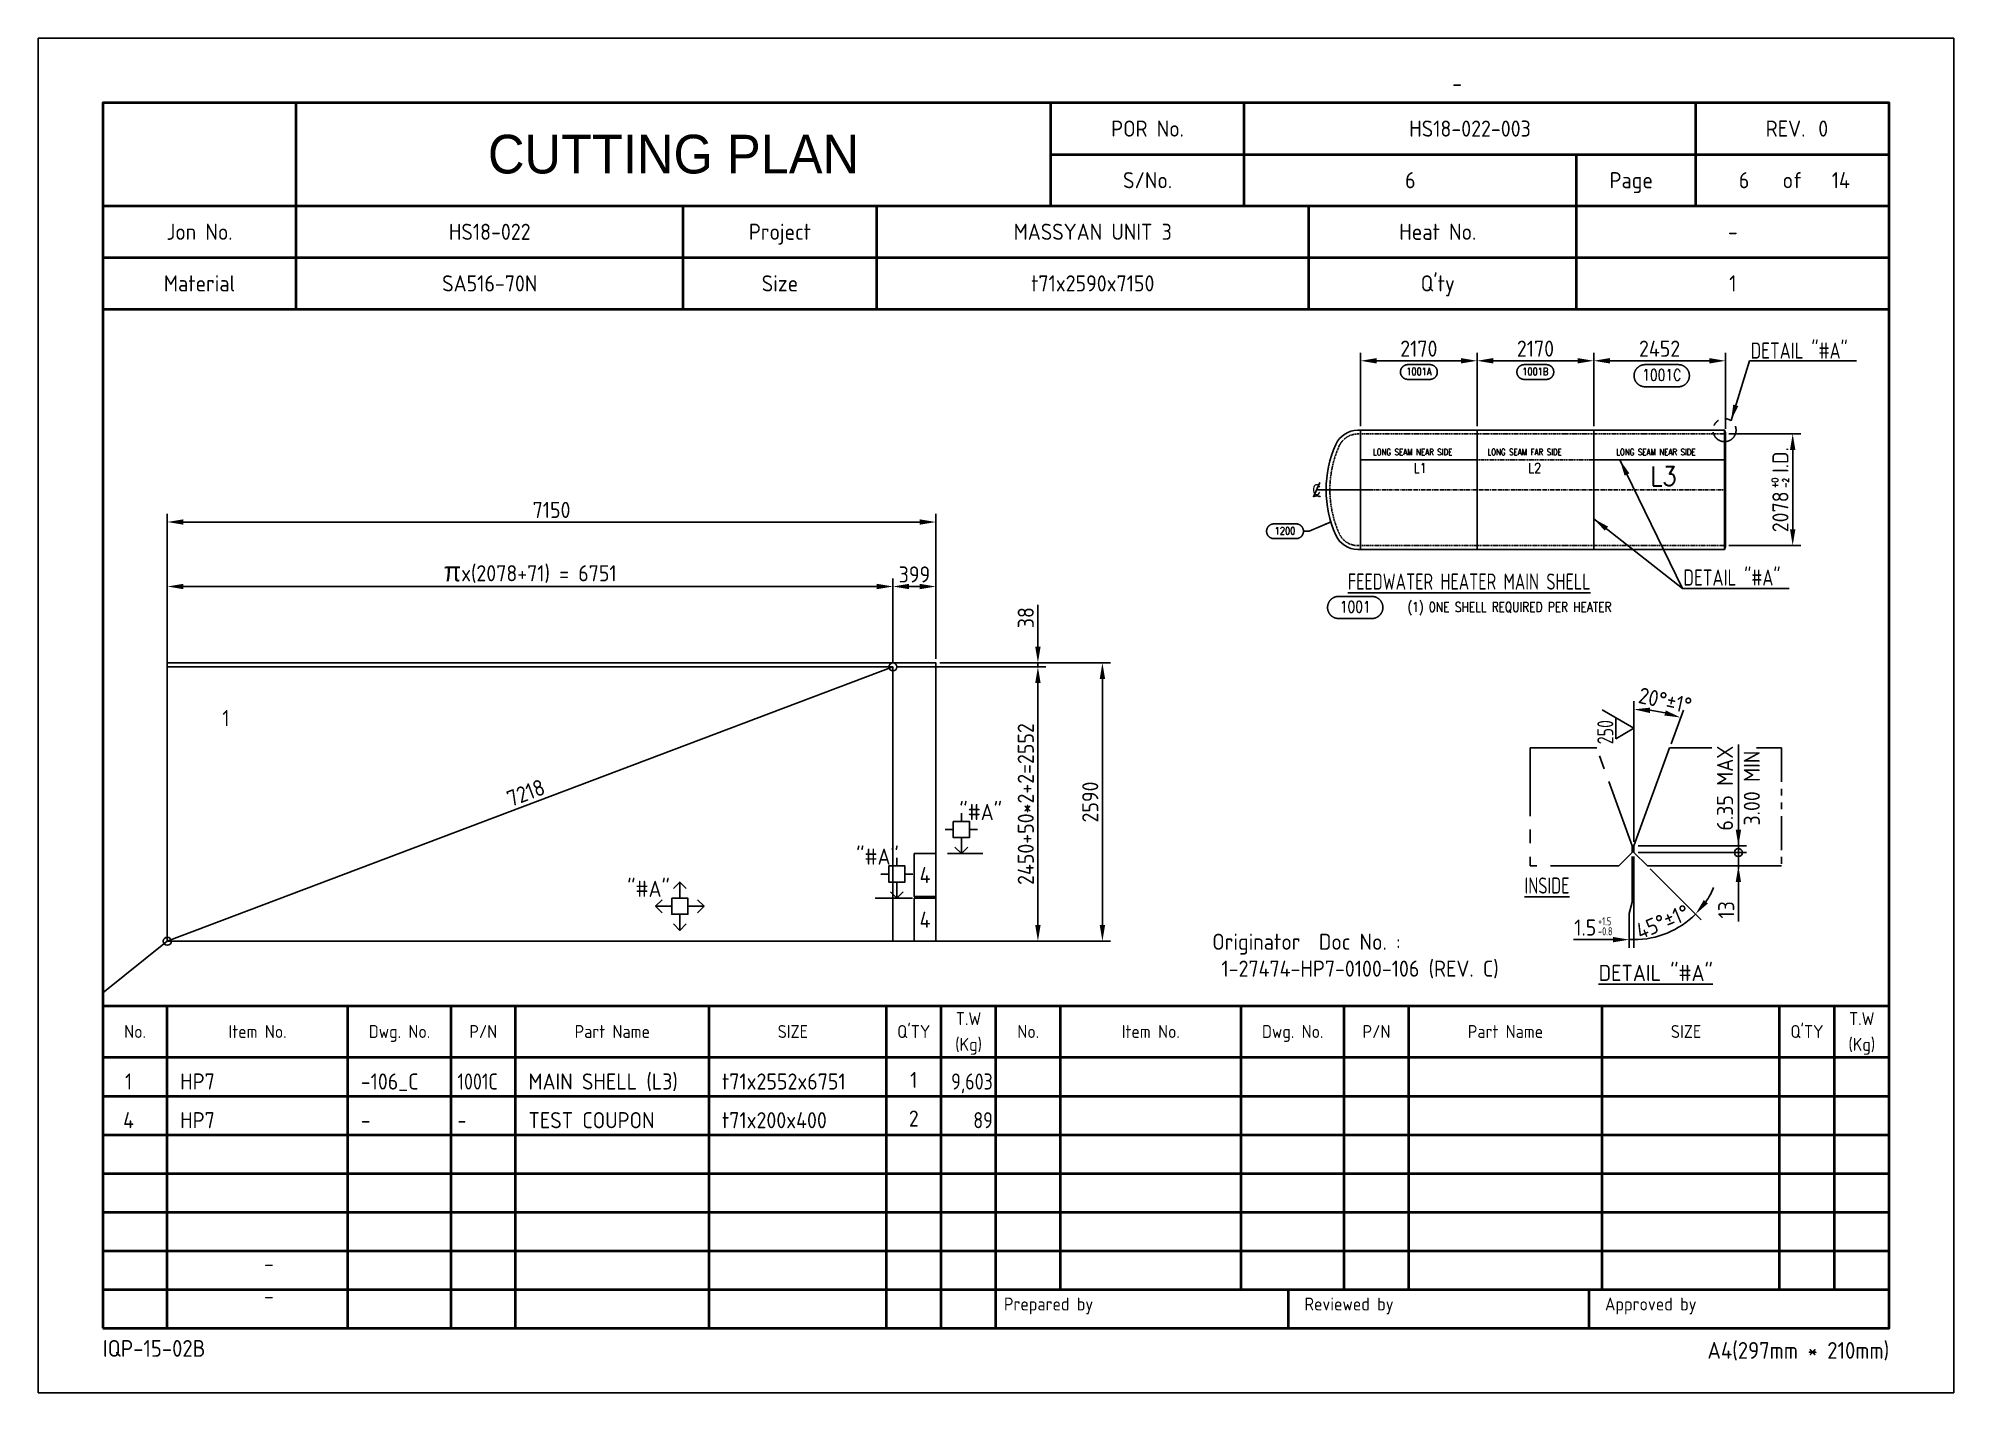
# Model space of a CAD drawing. Header units: millimetres. Extents: x -47360 to 661737, y -45870 to 354580.
# Drawn here: x 0 to 17820, y 60000 to 72600 of the extents above; entities that cross this region are included whole.
import ezdxf
from ezdxf.enums import TextEntityAlignment as Align

# ---------------------------------------------------------------- set-up
doc = ezdxf.new("R2010")
doc.units = ezdxf.units.MM
doc.header["$LTSCALE"] = 10
for name, pattern in [('CENTER', [2, 1.25, -0.25, 0.25, -0.25]), ('CONT', [1, 1, 0]), ('DASHED', [0.75, 0.5, -0.25]), ('PHANTOM', [63.5, 31.75, -6.35, 6.35, -6.35, 6.35, -6.35])]:
    doc.linetypes.add(name, pattern=pattern)
for name, color, linetype in [('01_1  071x6751.28261256447x2552', 7, 'Continuous'), ('04_6  071x400x200', 7, 'Continuous'), ('11', 2, 'Continuous'), ('12', 1, 'CENTER'), ('12_Ejes principales', 1, 'CENTER'), ('13', 4, 'PHANTOM'), ('14', 3, 'DASHED'), ('15', 7, 'Continuous'), ('GEN-ANN', 7, 'CONT'), ('GEN-TXT', 7, 'CONT'), ('N06_1  071x7150x2590', 7, 'Continuous'), ('T', 2, 'Continuous')]:
    doc.layers.add(name, color=color, linetype=linetype)
doc.layers.add('PAGE', color=9, linetype='Continuous', plot=False)
doc.layers.add('TITLE', color=15, linetype='Continuous', lineweight=40)
doc.styles.add('FRACTION', font='romans.shx', dxfattribs={"bigfont": 'FRACTION.shx'})
doc.styles.add('SIMPLEX', font='romans.shx', dxfattribs={"width": 0.8})
doc.styles.get("Standard").update_dxf_attribs({"font": 'isocp2.shx', "bigfont": 'whgtxt.shx'})
doc.dimstyles.new('ISO-25', dxfattribs={"dimscale": 60, "dimtxt": 2.5, "dimasz": 2.5, "dimexe": 1.25, "dimexo": 0.625, "dimtad": 1, "dimdec": 0, "dimdsep": 46, "dimtxsty": 'Standard', "dimcen": 2.5, "dimclrt": 2, "dimadec": 0, "dimazin": 0, "dimtfac": 1, "dimtdec": 0, "dimtmove": 0, "dimatfit": 3, "dimfxl": 1, "dimarcsym": 0})
doc.dimstyles.new('ISO-25 x2', dxfattribs={"dimscale": 60, "dimtxt": 2.5, "dimasz": 2.5, "dimexe": 1.25, "dimexo": 0.625, "dimtad": 1, "dimdec": 0, "dimlfac": 2, "dimdsep": 46, "dimtxsty": 'Standard', "dimcen": 2.5, "dimclrt": 2, "dimadec": 0, "dimazin": 0, "dimtfac": 1, "dimtdec": 0, "dimtmove": 0, "dimatfit": 3, "dimfxl": 1, "dimarcsym": 0})
doc.dimstyles.get("Standard").update_dxf_attribs({"dimtxt": 1, "dimasz": 1, "dimexe": 1, "dimexo": 1, "dimgap": 1, "dimtad": 1, "dimtxsty": 'Standard', "dimcen": 2.5, "dimadec": 0, "dimazin": 0, "dimtfac": 1, "dimtmove": 0, "dimatfit": 3, "dimfxl": 1, "dimarcsym": 0})

msp = doc.modelspace()

# ---------------------------------------------------------------- texts
at = {"color": 2}
for s, height, width, p in [('DETAIL "#A"', 150, 0.85, (15930.16, 69619.68)), ('%%UFEEDWATER HEATER MAIN SHELL', 150, 0.8, (12183.18, 67471.02)), ('DETAIL "#A"', 150, 0.85, (15304.71, 67508.35)), ('+1.5', 75, 0.8, (14511.28, 64348.21)), ('-0.8', 75, 0.8, (14511.28, 64254.94))]:
    msp.add_text(s, height=height, dxfattribs=dict(at, width=width)).set_placement(p)
at = {"color": 2, "width": 0.8}
msp.add_text('250', height=150, rotation=90, dxfattribs=at).set_placement((14653.76, 66032))
msp.add_text('%%UINSIDE', height=150, dxfattribs=at).set_placement((14036.6, 64718.24), align=Align.MIDDLE_CENTER)
at = {"color": 2}
msp.add_text('%%UDETAIL "#A"', height=150, dxfattribs=at).set_placement((14516.6, 63830))
at = {"color": 2, "char_height": 150, "attachment_point": 5}
for s, insert, rotation in [('6.35 MAX\\P3.00 MIN', (15816.95, 65624.13), 90), ('45°%%P1%%D', (15112.19, 64380.28), 22.5)]:
    msp.add_mtext(s, dxfattribs=dict(at, insert=insert, rotation=rotation))
at = {"color": 2, "insert": (14392.03, 64327.16), "char_height": 150, "attachment_point": 5}
msp.add_mtext('1.5', dxfattribs=at)
at = {"layer": '11', "style": 'SIMPLEX', "width": 0.85}
for s, p in [('L1', (12795.91, 68557.52, 70960545.69)), ('L2', (13861.1, 68557.52, 70960545.69))]:
    msp.add_text(s, height=90, dxfattribs=at).set_placement(p)
at = {"layer": '11', "color": 3, "style": 'SIMPLEX', "width": 0.85}
msp.add_text('L3', height=180, dxfattribs=at).set_placement((14998.87, 68437.8, 141921091.37))
at = {"layer": '15', "style": 'SIMPLEX', "width": 0.8}
for s, p in [('LONG SEAM NEAR SIDE', (12417.12, 68720.66, 70960545.69)), ('LONG SEAM FAR SIDE', (13482.31, 68720.66, 70960545.69)), ('LONG SEAM NEAR SIDE', (14680.47, 68720.66, 70960545.69))]:
    msp.add_text(s, height=60, dxfattribs=at).set_placement(p)
at = {"layer": '15', "color": 2, "style": 'SIMPLEX', "width": 0.8}
for s, p in [('+0', (16186.87, 68415.04)), ('-2', (16286.87, 68415.04))]:
    msp.add_text(s, height=60, rotation=90, dxfattribs=at).set_placement(p)
msp.add_text('(1) ONE SHELL REQUIRED PER HEATER', height=90, dxfattribs=at).set_placement((13686.84, 67309.72, -70960545.69), align=Align.MIDDLE_CENTER)
at = {"layer": 'T'}
for s, p in [('1', (1745.31, 66200.19)), ('1', (840, 62820)), ('4', (840, 62460))]:
    msp.add_text(s, height=150, dxfattribs=at).set_placement(p, align=Align.CENTER)
for s, p in [('"#A"', (8767.69, 65402)), ('"#A"', (7807.31, 64987)), ('4', (8250, 64815)), ('"#A"', (5677.42, 64687.33)), ('4', (8250, 64400))]:
    msp.add_text(s, height=150, dxfattribs=at).set_placement(p, align=Align.MIDDLE_CENTER)
for s, p in [('HP7', (1320, 62820)), ('-106_C', (3000, 62820)), ('MAIN SHELL (L3)', (4560, 62820)), ('t71x2552x6751', (6360, 62820)), ('HP7', (1320, 62460)), ('TEST COUPON', (4560, 62460)), ('t71x200x400', (6360, 62460)), ('-', (3000, 62460))]:
    msp.add_text(s, height=150, dxfattribs=at).set_placement(p)
at = {"layer": 'T', "width": 0.9}
for s, p in [('1001C', (3900, 62820)), ('-', (3900, 62460))]:
    msp.add_text(s, height=150, dxfattribs=at).set_placement(p)
at = {"layer": 'T'}
for s, p in [('1', (8145, 62910)), ('2', (8145, 62550))]:
    msp.add_text(s, height=150, dxfattribs=at).set_placement(p, align=Align.MIDDLE)
at = {"layer": 'T', "width": 0.9}
for s, p in [('9,603', (8880, 62820)), ('89', (8880, 62460))]:
    msp.add_text(s, height=150, dxfattribs=at).set_placement(p, align=Align.RIGHT)
at = {"layer": 'T', "insert": (10921.94, 64270.11), "char_height": 150, "width": 3304.3281, "attachment_point": 1}
msp.add_mtext('Originator  Doc No. : \\P 1-27474-HP7-0100-106 (REV. C)', dxfattribs=at)

# ---------------------------------------------------------------- blocks, each defined once
blk = doc.blocks.new('CP00')
at = {"layer": 'PAGE'}
blk.add_line((20, 70), (10, 62), dxfattribs=at)
blk.add_lwpolyline([(0, 0), (297, 0), (297, 210), (0, 210)], close=True, dxfattribs=at)
at = {"layer": 'TITLE'}
for p, q in [((40, 184), (40, 200)), ((157, 184), (157, 200)), ((10, 184), (287, 184)), ((10, 168), (287, 168)), ((10, 60), (287, 60)), ((148.5, 16), (287, 16))]:
    blk.add_line(p, q, dxfattribs=at)
at = {"layer": 'TITLE', "color": 8}
for p, q in [((187, 184), (187, 200)), ((257, 184), (257, 192)), ((40, 168), (40, 184)), ((130, 168), (130, 184)), ((238.5, 168), (238.5, 184)), ((10, 176), (287, 176)), ((20, 10), (20, 60)), ((48, 10), (48, 60)), ((64, 10), (64, 60)), ((74, 10), (74, 60)), ((104, 10), (104, 60)), ((131.5, 10), (131.5, 60)), ((140, 10), (140, 60)), ((158.5, 16), (158.5, 60)), ((186.5, 16), (186.5, 60)), ((202.5, 16), (202.5, 60)), ((212.5, 16), (212.5, 60)), ((242.5, 16), (242.5, 60)), ((270, 16), (270, 60)), ((278.5, 16), (278.5, 60)), ((10, 52), (287, 52)), ((10, 46), (287, 46)), ((10, 40), (287, 40)), ((10, 34), (287, 34)), ((10, 28), (287, 28)), ((10, 22), (287, 22)), ((10, 16), (148.5, 16)), ((193.8, 16), (193.8, 10)), ((240.4, 16), (240.4, 10))]:
    blk.add_line(p, q, dxfattribs=at)
at = {"layer": 'TITLE', "color": 9}
for p, q in [((257, 192), (257, 200)), ((157, 192), (287, 192)), ((238.5, 184), (238.5, 192)), ((100, 168), (100, 184)), ((197, 168), (197, 184)), ((148.5, 10), (148.5, 60))]:
    blk.add_line(p, q, dxfattribs=at)
at = {"layer": 'TITLE', "color": 15}
blk.add_lwpolyline([(10, 10), (287, 10), (287, 200), (10, 200)], close=True, dxfattribs=at)
at = {"layer": 'PAGE', "color": 2}
blk.add_attdef('ATT_NESTINGPLANNO', text='', height=2.5, dxfattribs=at).set_placement((220, 203), align=Align.MIDDLE_CENTER)
for tag, p in [('ATT_OWNERITEMNO', (35, 7.09)), ('ATT_PARTNAME', (35, 2.09))]:
    blk.add_attdef(tag, text='', height=2.5, dxfattribs=at).set_placement(p, align=Align.MIDDLE_LEFT)
at = {"layer": 'TITLE', "color": 2}
for s, height, p in [('POR No.', 2.5, (172, 196)), ('S/No.', 2.5, (172, 188)), ('Page', 2.5, (247, 188)), ('of', 2.5, (272, 188)), ('Jon No.', 2.5, (25, 180)), ('Project', 2.5, (115, 180)), ('Heat No.', 2.5, (217, 180)), ('-', 2.5, (262.75, 180)), ('Material', 2.5, (25, 172)), ('Size', 2.5, (115, 172)), ("Q'ty", 2.5, (217, 172)), ('No.', 2, (15, 56)), ('Item No.', 2, (34, 56)), ('Dwg. No.', 2, (56, 56)), ('P/N', 2, (69, 56)), ('Part Name', 2, (89, 56)), ('SIZE', 2, (117, 56)), ("Q'TY", 2, (135.75, 56)), ('T.W', 2, (144.25, 58)), ('No.', 2, (153.5, 56)), ('Item No.', 2, (172.5, 56)), ('Dwg. No.', 2, (194.5, 56)), ('P/N', 2, (207.5, 56)), ('Part Name', 2, (227.5, 56)), ('SIZE', 2, (255.5, 56)), ("Q'TY", 2, (274.25, 56)), ('T.W', 2, (282.75, 58)), ('(Kg)', 2, (144.25, 54)), ('(Kg)', 2, (282.75, 54))]:
    blk.add_text(s, height=height, dxfattribs=at).set_placement(p, align=Align.MIDDLE_CENTER)
blk.add_text('REV.', height=2.5, dxfattribs=at).set_placement((274, 196), align=Align.MIDDLE_RIGHT)
blk.add_text('0', height=2.5, dxfattribs=at).set_placement((276, 196), align=Align.MIDDLE_LEFT)
for s, height, p in [('Prepared by', 2, (149.73, 12.75)), ('Reviewed by', 2, (196.33, 12.75)), ('Approved by', 2, (242.93, 12.75)), ('IQP-15-02B', 2.594, (10, 5.57))]:
    blk.add_text(s, height=height, dxfattribs=at).set_placement(p)
blk.add_text('A4(297mm * 210mm)', height=2.5936, dxfattribs=at).set_placement((287, 5.26), align=Align.RIGHT)
at = {"layer": 'TITLE', "color": 3, "insert": (98.5, 192), "char_height": 6, "width": 59.896, "attachment_point": 5}
blk.add_mtext('{\\fHYHeadLine-Medium|b0|i0|c129|p18;CUTTING PLAN}', dxfattribs=at)
at = {"layer": 'TITLE', "color": 2}
for tag, height, p in [('ATT_PORNO', 2.5, (222, 196)), ('ATT_CUTTINGPLANNO', 2.5, (212.75, 188)), ('ATT_PAGENO', 2.5, (264.5, 188)), ('ATT_PAGESUBTOTAL', 2.5, (279.5, 188)), ('ATT_WONO', 2.5, (70, 180)), ('ATT_PROJECT', 2.5, (163.5, 180)), ('ATT_PORWEIGHT', 2, (278.5, 89)), ('ATT_NETWEIGHT', 2, (278.5, 83)), ('ATT_SAVEWEIGHT', 2, (278.5, 77)), ('ATT_SCRAPWEIGHT', 2, (278.5, 71)), ('ATT_CUTTING', 2, (278.5, 65))]:
    blk.add_attdef(tag, text='', height=height, dxfattribs=at).set_placement(p, align=Align.MIDDLE_CENTER)
at = {"layer": 'TITLE', "color": 3}
for tag, p in [('ATT_MATERIAL', (70, 172)), ('ATT_SIZE', (163.5, 172)), ('ATT_QTY', (262.75, 172))]:
    blk.add_attdef(tag, text='', height=2.5, dxfattribs=at).set_placement(p, align=Align.MIDDLE_CENTER)
blk = doc.blocks.new('*D113')
at = {"color": 0, "lineweight": -2, "transparency": 16777216}
for p, q in [((1200, 66789), (1200, 67575)), ((7951, 66789), (7951, 67575)), ((7801, 67500), (1350, 67500))]:
    blk.add_line(p, q, dxfattribs=at)
at = {"color": 0, "transparency": 16777216}
for points in [[(1350, 67525), (1350, 67475), (1200, 67500)], [(7801, 67525), (7801, 67475), (7951, 67500)]]:
    blk.add_solid(points, dxfattribs=at)
at = {"layer": 'Defpoints', "color": 0, "transparency": 16777216}
for p in [(1200, 67500), (1200, 66752), (7951, 66752)]:
    blk.add_point(p, dxfattribs=at)
at = {"color": 2, "transparency": 16777216, "insert": (4576, 67631), "char_height": 150, "attachment_point": 5}
blk.add_mtext('{\\fGulim|b0|i0|c129|p50;\\H1.2x;π\\Fisocp2,whgtxt|c129;\\H0.83333x;x(2078+71) = 6751}', dxfattribs=at)
blk = doc.blocks.new('*D114')
at = {"color": 0, "lineweight": -2, "transparency": 16777216}
for p, q in [((7951, 66789), (7951, 67575)), ((8350, 66827), (8350, 67575)), ((8101, 67500), (8200, 67500))]:
    blk.add_line(p, q, dxfattribs=at)
at = {"color": 0, "transparency": 16777216}
for points in [[(8101, 67525), (8101, 67475), (7951, 67500)], [(8200, 67525), (8200, 67475), (8350, 67500)]]:
    blk.add_solid(points, dxfattribs=at)
at = {"layer": 'Defpoints', "color": 0, "transparency": 16777216}
for p in [(8350, 67500), (7951, 66752), (8350, 66790)]:
    blk.add_point(p, dxfattribs=at)
at = {"color": 2, "transparency": 16777216, "insert": (8151, 67612), "char_height": 150, "attachment_point": 5}
blk.add_mtext('399', dxfattribs=at)
blk = doc.blocks.new('*D115')
at = {"color": 0, "lineweight": -2, "transparency": 16777216}
for p, q in [((1200, 66827.5), (1200, 68175)), ((8200, 68100), (1350, 68100)), ((8350, 66827.5), (8350, 68175))]:
    blk.add_line(p, q, dxfattribs=at)
at = {"color": 0, "transparency": 16777216}
for points in [[(1350, 68125), (1350, 68075), (1200, 68100)], [(8200, 68125), (8200, 68075), (8350, 68100)]]:
    blk.add_solid(points, dxfattribs=at)
at = {"layer": 'Defpoints', "color": 0, "transparency": 16777216}
for p in [(1200, 68100), (1200, 66790), (8350, 66790)]:
    blk.add_point(p, dxfattribs=at)
at = {"color": 2, "transparency": 16777216, "insert": (4775, 68212.5), "char_height": 150, "attachment_point": 5}
blk.add_mtext('7150', dxfattribs=at)
blk = doc.blocks.new('*D116')
at = {"color": 0, "lineweight": -2, "transparency": 16777216}
for p, q in [((7989, 66752), (9375, 66752)), ((9300, 66602), (9300, 64350)), ((7989, 64200), (9375, 64200))]:
    blk.add_line(p, q, dxfattribs=at)
at = {"color": 0, "transparency": 16777216}
for points in [[(9275, 66602), (9325, 66602), (9300, 66752)], [(9275, 64350), (9325, 64350), (9300, 64200)]]:
    blk.add_solid(points, dxfattribs=at)
at = {"layer": 'Defpoints', "color": 0, "transparency": 16777216}
for p in [(7951, 66752), (7951, 64200), (9300, 64200)]:
    blk.add_point(p, dxfattribs=at)
at = {"color": 2, "transparency": 16777216, "insert": (9187, 65476), "char_height": 150, "attachment_point": 5, "rotation": 90}
blk.add_mtext('2450+50*2+2=2552', dxfattribs=at)
blk = doc.blocks.new('*D117')
at = {"color": 0, "lineweight": -2, "transparency": 16777216}
for p, q in [((9300, 66940), (9300, 67330)), ((7989, 66752), (9375, 66752)), ((8388, 66790), (9375, 66790)), ((9300, 66752), (9300, 66790)), ((9300, 66602), (9300, 66452))]:
    blk.add_line(p, q, dxfattribs=at)
at = {"color": 0, "transparency": 16777216}
for points in [[(9275, 66940), (9325, 66940), (9300, 66790)], [(9275, 66602), (9325, 66602), (9300, 66752)]]:
    blk.add_solid(points, dxfattribs=at)
at = {"layer": 'Defpoints', "color": 0, "transparency": 16777216}
for p in [(7951, 66752), (8350, 66790), (9300, 66790)]:
    blk.add_point(p, dxfattribs=at)
at = {"color": 2, "transparency": 16777216, "insert": (9187, 67210), "char_height": 150, "attachment_point": 5, "rotation": 90}
blk.add_mtext('38', dxfattribs=at)
blk = doc.blocks.new('*D118')
at = {"color": 0, "lineweight": -2, "transparency": 16777216}
for p, q in [((8388, 66790), (9975, 66790)), ((9900, 66640), (9900, 64350)), ((8388, 64200), (9975, 64200))]:
    blk.add_line(p, q, dxfattribs=at)
at = {"color": 0, "transparency": 16777216}
for points in [[(9875, 66640), (9925, 66640), (9900, 66790)], [(9875, 64350), (9925, 64350), (9900, 64200)]]:
    blk.add_solid(points, dxfattribs=at)
at = {"layer": 'Defpoints', "color": 0, "transparency": 16777216}
for p in [(8350, 66790), (8350, 64200), (9900, 64200)]:
    blk.add_point(p, dxfattribs=at)
at = {"color": 2, "transparency": 16777216, "insert": (9787, 65495), "char_height": 150, "attachment_point": 5, "rotation": 90}
blk.add_mtext('2590', dxfattribs=at)
blk = doc.blocks.new('_Small')
at = {"color": 0, "linetype": 'ByBlock', "lineweight": -2}
blk.add_circle((0, 0), 0.25, dxfattribs=at)
blk = doc.blocks.new('*D129')
at = {"color": 0, "lineweight": -2, "transparency": 16777216}
blk.add_line((1200, 64200), (7951, 66752), dxfattribs=at)
at = {"layer": 'Defpoints', "color": 0, "transparency": 16777216}
for p in [(7951, 66752), (7951, 66752), (1200, 64200)]:
    blk.add_point(p, dxfattribs=at)
at = {"color": 0, "lineweight": -2, "transparency": 16777216, "xscale": 150, "yscale": 150, "zscale": 150}
for p, rotation in [((7951, 66752), 20.70670480216007), ((1200, 64200), 200.7067048021601)]:
    blk.add_blockref('_Small', p, dxfattribs=dict(at, rotation=rotation))
at = {"color": 2, "transparency": 16777216, "insert": (4536, 65581), "char_height": 150, "attachment_point": 5, "rotation": 20.7067}
blk.add_mtext('7218', dxfattribs=at)
blk = doc.blocks.new('$CL')
at = {"layer": 'GEN-TXT', "color": 2, "linetype": 'CONT'}
blk.add_line((0.031, 0.069), (-0.031, -0.069), dxfattribs=at)
blk.add_arc((0.003, -0.131), 0.0703, 61.7604, 118.2396, dxfattribs=at)
at = {"layer": 'GEN-TXT', "color": 2, "linetype": 'CONT', "style": 'FRACTION'}
blk.add_text('C', height=0.0938, dxfattribs=at).set_placement((0, 0), align=Align.MIDDLE)
blk = doc.blocks.new('$PNBR')
at = {"layer": 'GEN-ANN', "color": 7, "linetype": 'CONT'}
for p, q in [((0.125, 0.125), (0.5, 0.125)), ((0.125, -0.125), (0.5, -0.125))]:
    blk.add_line(p, q, dxfattribs=at)
for centre, start, end in [((0.125, 0), 90, 270), ((0.5, 0), 270, 90)]:
    blk.add_arc(centre, 0.125, start, end, dxfattribs=at)
at = {"layer": 'GEN-ANN', "color": 7, "linetype": 'CONT', "style": 'FRACTION'}
blk.add_attdef('PNB', text='', height=0.0938, dxfattribs=at).set_placement((0.313, -0.046), align=Align.CENTER)
blk = doc.blocks.new('*D214')
at = {"color": 0, "lineweight": -2, "transparency": 16777216}
for p, q in [((12301, 68992), (12301, 69675)), ((12451, 69600), (13236, 69600)), ((13386, 68992), (13386, 69675))]:
    blk.add_line(p, q, dxfattribs=at)
at = {"color": 0, "transparency": 16777216}
for points in [[(12451, 69625), (12451, 69575), (12301, 69600)], [(13236, 69625), (13236, 69575), (13386, 69600)]]:
    blk.add_solid(points, dxfattribs=at)
at = {"layer": 'Defpoints', "color": 0, "transparency": 16777216}
for p in [(13386, 69600), (12301, 68954), (13386, 68954)]:
    blk.add_point(p, dxfattribs=at)
at = {"color": 2, "transparency": 16777216, "insert": (12844, 69713), "char_height": 150, "attachment_point": 5}
blk.add_mtext('2170', dxfattribs=at)
blk = doc.blocks.new('*D215')
at = {"color": 0, "lineweight": -2, "transparency": 16777216}
for p, q in [((13386, 68992), (13386, 69675)), ((13536, 69600), (14321, 69600)), ((14471, 68992), (14471, 69675))]:
    blk.add_line(p, q, dxfattribs=at)
at = {"color": 0, "transparency": 16777216}
for points in [[(13536, 69625), (13536, 69575), (13386, 69600)], [(14321, 69625), (14321, 69575), (14471, 69600)]]:
    blk.add_solid(points, dxfattribs=at)
at = {"layer": 'Defpoints', "color": 0, "transparency": 16777216}
for p in [(14471, 69600), (13386, 68954), (14471, 68954)]:
    blk.add_point(p, dxfattribs=at)
at = {"color": 2, "transparency": 16777216, "insert": (13929, 69713), "char_height": 150, "attachment_point": 5}
blk.add_mtext('2170', dxfattribs=at)
blk = doc.blocks.new('*D216')
at = {"color": 0, "lineweight": -2, "transparency": 16777216}
for p, q in [((14471, 68992), (14471, 69675)), ((14621, 69600), (15547, 69600)), ((15697, 68967), (15697, 69675))]:
    blk.add_line(p, q, dxfattribs=at)
at = {"color": 0, "transparency": 16777216}
for points in [[(14621, 69625), (14621, 69575), (14471, 69600)], [(15547, 69625), (15547, 69575), (15697, 69600)]]:
    blk.add_solid(points, dxfattribs=at)
at = {"layer": 'Defpoints', "color": 0, "transparency": 16777216}
for p in [(15697, 69600), (14471, 68955), (15697, 68929)]:
    blk.add_point(p, dxfattribs=at)
at = {"color": 2, "transparency": 16777216, "insert": (15084, 69713), "char_height": 150, "attachment_point": 5}
blk.add_mtext('2452', dxfattribs=at)
blk = doc.blocks.new('*D217')
at = {"color": 0, "lineweight": -2, "transparency": 16777216}
for p, q in [((15728, 68920), (16397, 68920)), ((16322, 68770), (16322, 68031)), ((15728, 67881), (16397, 67881))]:
    blk.add_line(p, q, dxfattribs=at)
at = {"color": 0, "transparency": 16777216}
for points in [[(16297, 68770), (16347, 68770), (16322, 68920)], [(16297, 68031), (16347, 68031), (16322, 67881)]]:
    blk.add_solid(points, dxfattribs=at)
at = {"layer": 'Defpoints', "color": 0, "transparency": 16777216}
for p in [(15691, 68920), (15691, 67881), (16322, 67881)]:
    blk.add_point(p, dxfattribs=at)
at = {"color": 2, "transparency": 16777216, "insert": (16208, 68400), "char_height": 150, "attachment_point": 5, "rotation": 90}
blk.add_mtext('2078  I.D.', dxfattribs=at)
blk = doc.blocks.new('*D297')
at = {"color": 0, "lineweight": -2, "transparency": 16777216}
for p, q in [((15817, 65238), (15817, 65388)), ((14883, 65088), (15892, 65088)), ((15817, 65025), (15817, 65088)), ((14883, 65025), (15892, 65025)), ((15817, 65025), (15817, 64875))]:
    blk.add_line(p, q, dxfattribs=at)
at = {"color": 0, "transparency": 16777216}
blk.add_solid([(15792, 65238), (15842, 65238), (15817, 65088)], dxfattribs=at)
at = {"layer": 'Defpoints', "color": 0, "transparency": 16777216}
for p in [(14845, 65088), (15817, 65088), (14845, 65025)]:
    blk.add_point(p, dxfattribs=at)
at = {"color": 0, "lineweight": -2, "transparency": 16777216, "xscale": 150, "yscale": 150, "zscale": 150, "rotation": 90}
blk.add_blockref('_Small', (15817, 65025), dxfattribs=at)
blk = doc.blocks.new('*D298')
at = {"color": 0, "lineweight": -2, "transparency": 16777216}
for p, q in [((15817, 65025), (15817, 65175)), ((14883, 65025), (15892, 65025)), ((15817, 65025), (15817, 64900)), ((15847, 64900), (15892, 64900)), ((15817, 64750), (15817, 64384))]:
    blk.add_line(p, q, dxfattribs=at)
at = {"color": 0, "transparency": 16777216}
blk.add_solid([(15792, 64750), (15842, 64750), (15817, 64900)], dxfattribs=at)
at = {"layer": 'Defpoints', "color": 0, "transparency": 16777216}
for p in [(14845, 65025), (15809, 64900), (15817, 64900)]:
    blk.add_point(p, dxfattribs=at)
at = {"color": 2, "transparency": 16777216, "insert": (15704, 64492), "char_height": 150, "attachment_point": 5, "rotation": 90}
blk.add_mtext('13', dxfattribs=at)
blk = doc.blocks.new('_None')
blk = doc.blocks.new('*D299')
at = {"color": 0, "lineweight": -2, "transparency": 16777216}
for p, q in [((14845, 65126), (14845, 66432)), ((15190, 66035), (15305, 66351))]:
    blk.add_line(p, q, dxfattribs=at)
blk.add_arc((14845, 65088), 1269, 76.7786, 83.2214, dxfattribs=at)
at = {"color": 0, "transparency": 16777216}
for points in [[(14993, 66323), (14996, 66373), (14845, 66357)], [(15142, 66347), (15128, 66300), (15279, 66281)]]:
    blk.add_solid(points, dxfattribs=at)
at = {"layer": 'Defpoints', "color": 0, "transparency": 16777216}
for p in [(14992, 66349), (15177, 66000), (14845, 65088), (14845, 65088), (14845, 65025)]:
    blk.add_point(p, dxfattribs=at)
at = {"color": 2, "transparency": 16777216, "insert": (15136, 66439), "char_height": 150, "attachment_point": 5, "rotation": 347.8243}
blk.add_mtext('20°%%P1%%D', dxfattribs=at)

# ---------------------------------------------------------------- dimensions: what is measured, and where the dimension line sits
dim = msp.add_linear_dim(base=(13386.2, 69600), p1=(12301.2, 68954.5), p2=(13386.2, 68954.5), dimstyle='ISO-25 x2')
dim.commit()
dim.dimension.update_dxf_attribs({"geometry": '*D214', "text_midpoint": (12843.61, 69600), "dimtype": 160})
for base, p1, p2, dimstyle, picture, middle in [((14471.2, 69600), (13386.2, 68954.5), (14471.2, 68954.5), 'ISO-25 x2', '*D215', (13928.7, 69712.51)), ((15697.31, 69600), (14471.2, 68954.5), (15697.31, 68929.02), 'ISO-25 x2', '*D216', (15084.25, 69712.51)), ((1200, 68100), (8350, 66790), (1200, 66790), 'ISO-25', '*D115', (4775, 68212.5)), ((8350, 67500), (7951.28, 66752), (8350, 66790), 'ISO-25', '*D114', (8150.64, 67612.5))]:
    dim = msp.add_linear_dim(base=base, p1=p1, p2=p2, dimstyle=dimstyle)
    dim.commit()
    dim.dimension.update_dxf_attribs({"geometry": picture, "text_midpoint": middle})
for base, p1, p2, text, dimstyle, picture, middle in [((16321.7, 67880.5), (15690.96, 68919.5), (15690.96, 67880.5), '<>  I.D.', 'ISO-25 x2', '*D217', (16208.16, 68400)), ((9300, 64200), (7951.28, 66752), (7951.28, 64200), '2450+50*2+2=<>', 'ISO-25', '*D116', (9187.49, 65476))]:
    dim = msp.add_linear_dim(base=base, p1=p1, p2=p2, angle=90, text=text, dimstyle=dimstyle)
    dim.commit()
    dim.dimension.update_dxf_attribs({"geometry": picture, "text_midpoint": middle})
dim = msp.add_linear_dim(base=(1200, 67500), p1=(7951.28, 66752), p2=(1200, 66752), text='{\\fGulim|b0|i0|c129|p50;\\H1.2x;π\\Fisocp2,whgtxt|c129;\\H0.83333x;x(2078+71) = <>}', dimstyle='ISO-25')
dim.commit()
dim.dimension.update_dxf_attribs({"geometry": '*D113', "text_midpoint": (4575.64, 67631.25)})
for base, p1, p2, picture, middle in [((9300, 66790), (7951.28, 66752), (8350, 66790), '*D117', (9187.5, 67210)), ((9900, 64200), (8350, 66790), (8350, 64200), '*D118', (9787.49, 65495))]:
    dim = msp.add_linear_dim(base=base, p1=p1, p2=p2, angle=90, dimstyle='ISO-25')
    dim.commit()
    dim.dimension.update_dxf_attribs({"geometry": picture, "text_midpoint": middle})
dim = msp.add_aligned_dim(p1=(1200, 64200), p2=(7951.28, 66752), distance=0, dimstyle='ISO-25', override={"dimblk1": 'Small', "dimblk2": 'Small', "dimsah": 1, "dimse1": 1, "dimse2": 1})
dim.commit()
dim.dimension.update_dxf_attribs({"geometry": '*D129', "text_midpoint": (4535.86, 65581.25)})
dim = msp.add_angular_dim_2l(base=(14992.42, 66348.52), line1=((14845.14, 65088.5), (15176.9, 66000)), line2=((14845.14, 65025), (14845.14, 65088.5)), text='<>%%P1%%D', dimstyle='ISO-25')
dim.commit()
dim.dimension.update_dxf_attribs({"geometry": '*D299', "text_midpoint": (15112.7, 66328.57), "dimtype": 162})
for base, p2, text, override, picture, middle in [((15816.95, 65088.5), (14845.14, 65088.5), ' ', {"dimblk1": 'Small', "dimsah": 1}, '*D297', (15816.95, 65056.75)), ((15816.95, 64900), (15809.4, 64900), '13', {"dimblk1": 'None', "dimsah": 1}, '*D298', (15704.45, 64491.89))]:
    dim = msp.add_linear_dim(base=base, p1=(14845.14, 65025), p2=p2, angle=90, text=text, dimstyle='ISO-25', override=override)
    dim.commit()
    dim.dimension.update_dxf_attribs({"geometry": picture, "text_midpoint": middle})

# ---------------------------------------------------------------- linework, layer by layer
for p, q in [((15816.95, 65388.5), (15816.95, 66028.75)), ((8457.97, 65015), (8787.73, 65015)), ((14830.14, 64987.5), (14830.14, 64563.58)), ((14845.14, 64987.5), (14845.14, 64139.66)), ((14996.66, 64873.48), (15471.17, 64398.97)), ((7787.27, 64600), (8132.55, 64600)), ((14830.14, 64563.58), (14800.14, 64456.58)), ((14800.14, 64456.58), (14800.14, 64139.66)), ((14650.14, 64214.66), (14283.93, 64214.66)), ((14845.14, 64214.66), (14800.14, 64214.66))]:
    msp.add_line(p, q)
for start, end in [(325.621043, 336.242086), (270, 315)]:
    msp.add_arc((14845.14, 65025), 810.34, start, end)
for points in [[(15533.17, 64551.46), (15494.69, 64583.39), (15418.14, 64452)], [(14650.14, 64239.66), (14650.14, 64189.66), (14800.14, 64214.66)]]:
    msp.add_solid(points)
at = {"layer": '01_1  071x6751.28261256447x2552'}
msp.add_lwpolyline([(7951.28, 64200), (7951.28, 66752), (1200, 66752), (1200, 64200)], close=True, dxfattribs=at)
at = {"layer": '04_6  071x400x200'}
for points in [[(8350, 65015), (8150, 65015), (8150, 64615), (8350, 64615)], [(8350, 64600), (8150, 64600), (8150, 64200), (8350, 64200)]]:
    msp.add_lwpolyline(points, close=True, dxfattribs=at)
at = {"layer": '11', "color": 3}
for p, q in [((13386.2, 68954.5), (13386.2, 67845.5)), ((14471.2, 68954.5), (14471.2, 67845.5)), ((13386.2, 68677.25), (12301.2, 68677.25)), ((15697.31, 68677.25), (14471.2, 68677.25)), ((14845.14, 65088.5), (15176.9, 66000)), ((15568.46, 66000), (15176.9, 66000)), ((16217.75, 66000), (15986.2, 66000)), ((14845.14, 65025), (14845.14, 65088.5)), ((14970.14, 64900), (14845.14, 65025)), ((16217.75, 64900), (14970.14, 64900))]:
    msp.add_line(p, q, dxfattribs=at)
msp.add_lwpolyline([(12276.12, 68954.5), (12301.2, 68954.5), (12301.2, 67845.5), (12276.12, 67845.5)], dxfattribs=at)
msp.add_lwpolyline([(12301.2, 68954.5), (15688.04, 68954.5), (15697.31, 68929.02), (15697.31, 67870.98), (15688.04, 67845.5), (12301.2, 67845.5)], close=True, dxfattribs=at)
for centre, radius, start, end in [((13014.55, 68400), 1033.1, 155.855394, 204.144606), ((12276.6, 68729.61), 224.89, 90.120932, 155.581912), ((12276.6, 68070.39), 224.89, 204.418088, 269.879068)]:
    msp.add_arc(centre, radius, start, end, dxfattribs=at)
at = {"layer": '12', "linetype": 'CENTER', "ltscale": 3}
msp.add_line((11901.69, 68400), (15697.31, 68400), dxfattribs=at)
at = {"layer": '12_Ejes principales', "ltscale": 50}
msp.add_line((11906.32, 68400), (12386.89, 68400), dxfattribs=at)
at = {"layer": '13', "ltscale": 2}
for p, q in [((14498.38, 66000), (13880.88, 66000)), ((13880.88, 66000), (13880.88, 64900)), ((14830.14, 65088.5), (14498.38, 66000)), ((14705.14, 64900), (13880.88, 64900)), ((14705.14, 64900), (14830.14, 65025))]:
    msp.add_line(p, q, dxfattribs=at)
at = {"layer": '13'}
for p, q in [((16217.75, 66000), (16217.75, 64900)), ((14830.14, 65025), (14830.14, 65088.5))]:
    msp.add_line(p, q, dxfattribs=at)
msp.add_circle((15688.04, 68954.5), 107.08, dxfattribs=at)
at = {"layer": '14', "color": 6, "ltscale": 2}
for p, q in [((12276.2, 68919.5), (12301.2, 68919.5)), ((13386.2, 68677.25), (14471.2, 68677.25)), ((12276.2, 67880.5), (12301.2, 67880.5))]:
    msp.add_line(p, q, dxfattribs=at)
for points in [[(12301.2, 68919.5), (15690.96, 68919.5), (15697.31, 68925.85)], [(12301.2, 67880.5), (15690.96, 67880.5), (15697.31, 67874.15)]]:
    msp.add_lwpolyline(points, dxfattribs=at)
for centre, radius, start, end in [((13014.55, 68400), 998.1, 155.855394, 204.144606), ((12276.6, 68729.61), 189.89, 90.121044, 155.531151), ((12276.6, 68070.39), 189.89, 204.468849, 269.878956)]:
    msp.add_arc(centre, radius, start, end, dxfattribs=at)
at = {"layer": '15', "linetype": 'Continuous'}
msp.add_line((15688.04, 68954.5), (15688.04, 67845.5), dxfattribs=at)
at = {"layer": '15'}
for p, q in [((11770.55, 68014.03, -106440818.53), (11822.92, 68014.03, -106440818.53)), ((14845.14, 66181.37), (14549.94, 66351.8)), ((14676.34, 66083.91), (14676.34, 66278.83)), ((14845.14, 66181.37), (14676.34, 66083.91))]:
    msp.add_line(p, q, dxfattribs=at)
at = {"layer": 'N06_1  071x7150x2590', "color": 3}
msp.add_lwpolyline([(8350, 64200), (8350, 66790), (1200, 66790), (1200, 64200)], close=True, dxfattribs=at)
at = {"layer": 'T'}
for p, q in [((8512.62, 65240), (8437.62, 65240)), ((8587.62, 65390), (8587.62, 65315)), ((8662.62, 65240), (8737.62, 65240)), ((8587.62, 65165), (8587.62, 65015)), ((7987.38, 64975), (7987.38, 64900)), ((5968.49, 64600.33), (5968.49, 64750.33)), ((7912.38, 64825), (7837.38, 64825)), ((7987.38, 64750), (7987.38, 64600)), ((8062.38, 64825), (8137.38, 64825)), ((5893.49, 64525.33), (5743.49, 64525.33)), ((6043.49, 64525.33), (6193.49, 64525.33)), ((5968.49, 64450.33), (5968.49, 64300.33))]:
    msp.add_line(p, q, dxfattribs=at)
for points in [[(8512.62, 65315), (8662.62, 65315), (8662.62, 65165), (8512.62, 65165)], [(7912.38, 64900), (8062.38, 64900), (8062.38, 64750), (7912.38, 64750)], [(5893.49, 64600.33), (6043.49, 64600.33), (6043.49, 64450.33), (5893.49, 64450.33)]]:
    msp.add_lwpolyline(points, close=True, dxfattribs=at)
for points in [[(8527.62, 65075), (8587.62, 65015), (8647.62, 65075)], [(5908.49, 64690.33), (5968.49, 64750.33), (6028.49, 64690.33)], [(5803.49, 64585.33), (5743.49, 64525.33), (5803.49, 64465.33)], [(6133.49, 64585.33), (6193.49, 64525.33), (6133.49, 64465.33)], [(7927.38, 64660), (7987.38, 64600), (8047.38, 64660)], [(5908.49, 64360.33), (5968.49, 64300.33), (6028.49, 64360.33)]]:
    msp.add_lwpolyline(points, dxfattribs=at)

# ---------------------------------------------------------------- block references
ref = msp.add_blockref('CP00', (0, 60000), dxfattribs=dict(xscale=60, yscale=60, zscale=60))
ref.add_attrib('ATT_WONO', 'HS18-022', dxfattribs={"layer": 'TITLE', "color": 2, "height": 150}).set_placement((4200, 70800), align=Align.MIDDLE_CENTER)
ref.add_attrib('ATT_PROJECT', 'MASSYAN UNIT 3', dxfattribs={"layer": 'TITLE', "color": 2, "height": 150}).set_placement((9810, 70800), align=Align.MIDDLE_CENTER)
ref.add_attrib('ATT_PORNO', 'HS18-022-003', dxfattribs={"layer": 'TITLE', "color": 2, "height": 150}).set_placement((13320, 71760), align=Align.MIDDLE_CENTER)
ref.add_attrib('ATT_OWNERITEMNO', '-', dxfattribs={"layer": 'PAGE', "color": 2, "height": 150}).set_placement((2100, 61200), align=Align.MIDDLE_LEFT)
ref.add_attrib('ATT_PARTNAME', '-', dxfattribs={"layer": 'PAGE', "color": 2, "height": 150}).set_placement((2100, 60900), align=Align.MIDDLE_LEFT)
ref.add_attrib('ATT_MATERIAL', 'SA516-70N', dxfattribs={"layer": 'TITLE', "color": 3, "height": 150}).set_placement((4200, 70320), align=Align.MIDDLE_CENTER)
ref.add_attrib('ATT_SIZE', 't71x2590x7150', dxfattribs={"layer": 'TITLE', "color": 3, "height": 150}).set_placement((9810, 70320), align=Align.MIDDLE_CENTER)
ref.add_attrib('ATT_QTY', '1', dxfattribs={"layer": 'TITLE', "color": 3, "height": 150}).set_placement((15765, 70320), align=Align.MIDDLE_CENTER)
ref.add_attrib('ATT_NESTINGPLANNO', '-', dxfattribs={"layer": 'PAGE', "color": 2, "height": 150}).set_placement((13200, 72180), align=Align.MIDDLE_CENTER)
ref.add_attrib('ATT_CUTTINGPLANNO', '6', dxfattribs={"layer": 'TITLE', "color": 2, "height": 150}).set_placement((12765, 71280), align=Align.MIDDLE_CENTER)
ref.add_attrib('ATT_PAGENO', '6', dxfattribs={"layer": 'TITLE', "color": 2, "height": 150}).set_placement((15870, 71280), align=Align.MIDDLE_CENTER)
ref.add_attrib('ATT_PAGESUBTOTAL', '14', dxfattribs={"layer": 'TITLE', "color": 2, "height": 150}).set_placement((16770, 71280), align=Align.MIDDLE_CENTER)
at = {"layer": '15'}
ref = msp.add_blockref('$PNBR', (12672.95, 69495.48), dxfattribs=dict(at, xscale=548.7975689143431, yscale=548.7975689143431, zscale=548.7975689143431))
ref.add_attrib('PNB', '1001A', dxfattribs={"layer": '11', "height": 70, "style": 'FRACTION', "width": 0.8}).set_placement((12844.45, 69465.08), align=Align.CENTER)
ref = msp.add_blockref('$PNBR', (13756.09, 69495.48), dxfattribs=dict(at, xscale=548.7975689143431, yscale=548.7975689143431, zscale=548.7975689143431))
ref.add_attrib('PNB', '1001B', dxfattribs={"layer": '11', "height": 70, "style": 'FRACTION', "width": 0.8}).set_placement((13927.59, 69465.08), align=Align.CENTER)
ref = msp.add_blockref('$PNBR', (14846.31, 69461.18), dxfattribs=dict(at, xscale=823.1963533715145, yscale=823.1963533715145, zscale=823.1963533715145))
ref.add_attrib('PNB', '1001C', dxfattribs={"layer": '11', "color": 3, "height": 105, "style": 'FRACTION', "width": 0.8}).set_placement((15103.56, 69415.57), align=Align.CENTER)
at = {"layer": '15', "xscale": 959.9999999999998, "yscale": 959.9999999999998, "zscale": 959.9999999999998}
msp.add_blockref('$CL', (11892.42, 68401.23), dxfattribs=at)
at = {"layer": '15'}
ref = msp.add_blockref('$PNBR', (11427.55, 68014.03, -106440818.53), dxfattribs=dict(at, xscale=548.7975689143431, yscale=548.7975689143431, zscale=548.7975689143431))
ref.add_attrib('PNB', '1200', dxfattribs={"layer": '11', "height": 70, "style": 'FRACTION', "width": 0.8}).set_placement((11599.05, 67983.62, -106440818.53), align=Align.CENTER)
ref = msp.add_blockref('$PNBR', (11994.84, 67304.93, -70960545.69), dxfattribs=dict(at, xscale=823.1963533715145, yscale=823.196353371512, zscale=823.196353371513))
ref.add_attrib('PNB', '1001', dxfattribs={"layer": '11', "height": 105, "style": 'FRACTION', "width": 0.8}).set_placement((12252.09, 67259.32, -70960545.69), align=Align.CENTER)

msp.set_redraw_order([(e.dxf.handle, doc.entitydb.next_handle()) for e in msp.query("TEXT MTEXT ATTDEF DIMENSION ARC_DIMENSION")])  # texts and dimensions are drawn at this point

# ---------------------------------------------------------------- leaders
for points in [[(15748.38, 69042.96), (15921.11, 69600.71), (16914.87, 69600.71)], [(14714.52, 68677.25), (15295.65, 67482.78), (16290.42, 67482.78)], [(14471.2, 68130.59), (15295.65, 67482.78)]]:
    msp.add_leader(points, dimstyle='ISO-25', override={"dimgap": 0.625, "dimtad": 0})
at = {"layer": '15'}
msp.add_leader([(12027.84, 68102.29, 35480272.84), (11822.92, 68014.03, 35480272.84)], dimstyle='Standard', override={"dimtxt": 60, "dimasz": 60, "dimexe": 60, "dimexo": 30, "dimgap": 30, "dimtad": 0, "dimtih": 0, "dimtoh": 0, "dimdec": 1, "dimrnd": 0.5, "dimzin": 8, "dimtxsty": 'SIMPLEX', "dimcen": 30, "dimclrt": 7, "dimtdec": 2, "dimtofl": 1, "dimtzin": 8}, dxfattribs=at)

doc.saveas('drawing.dxf')
